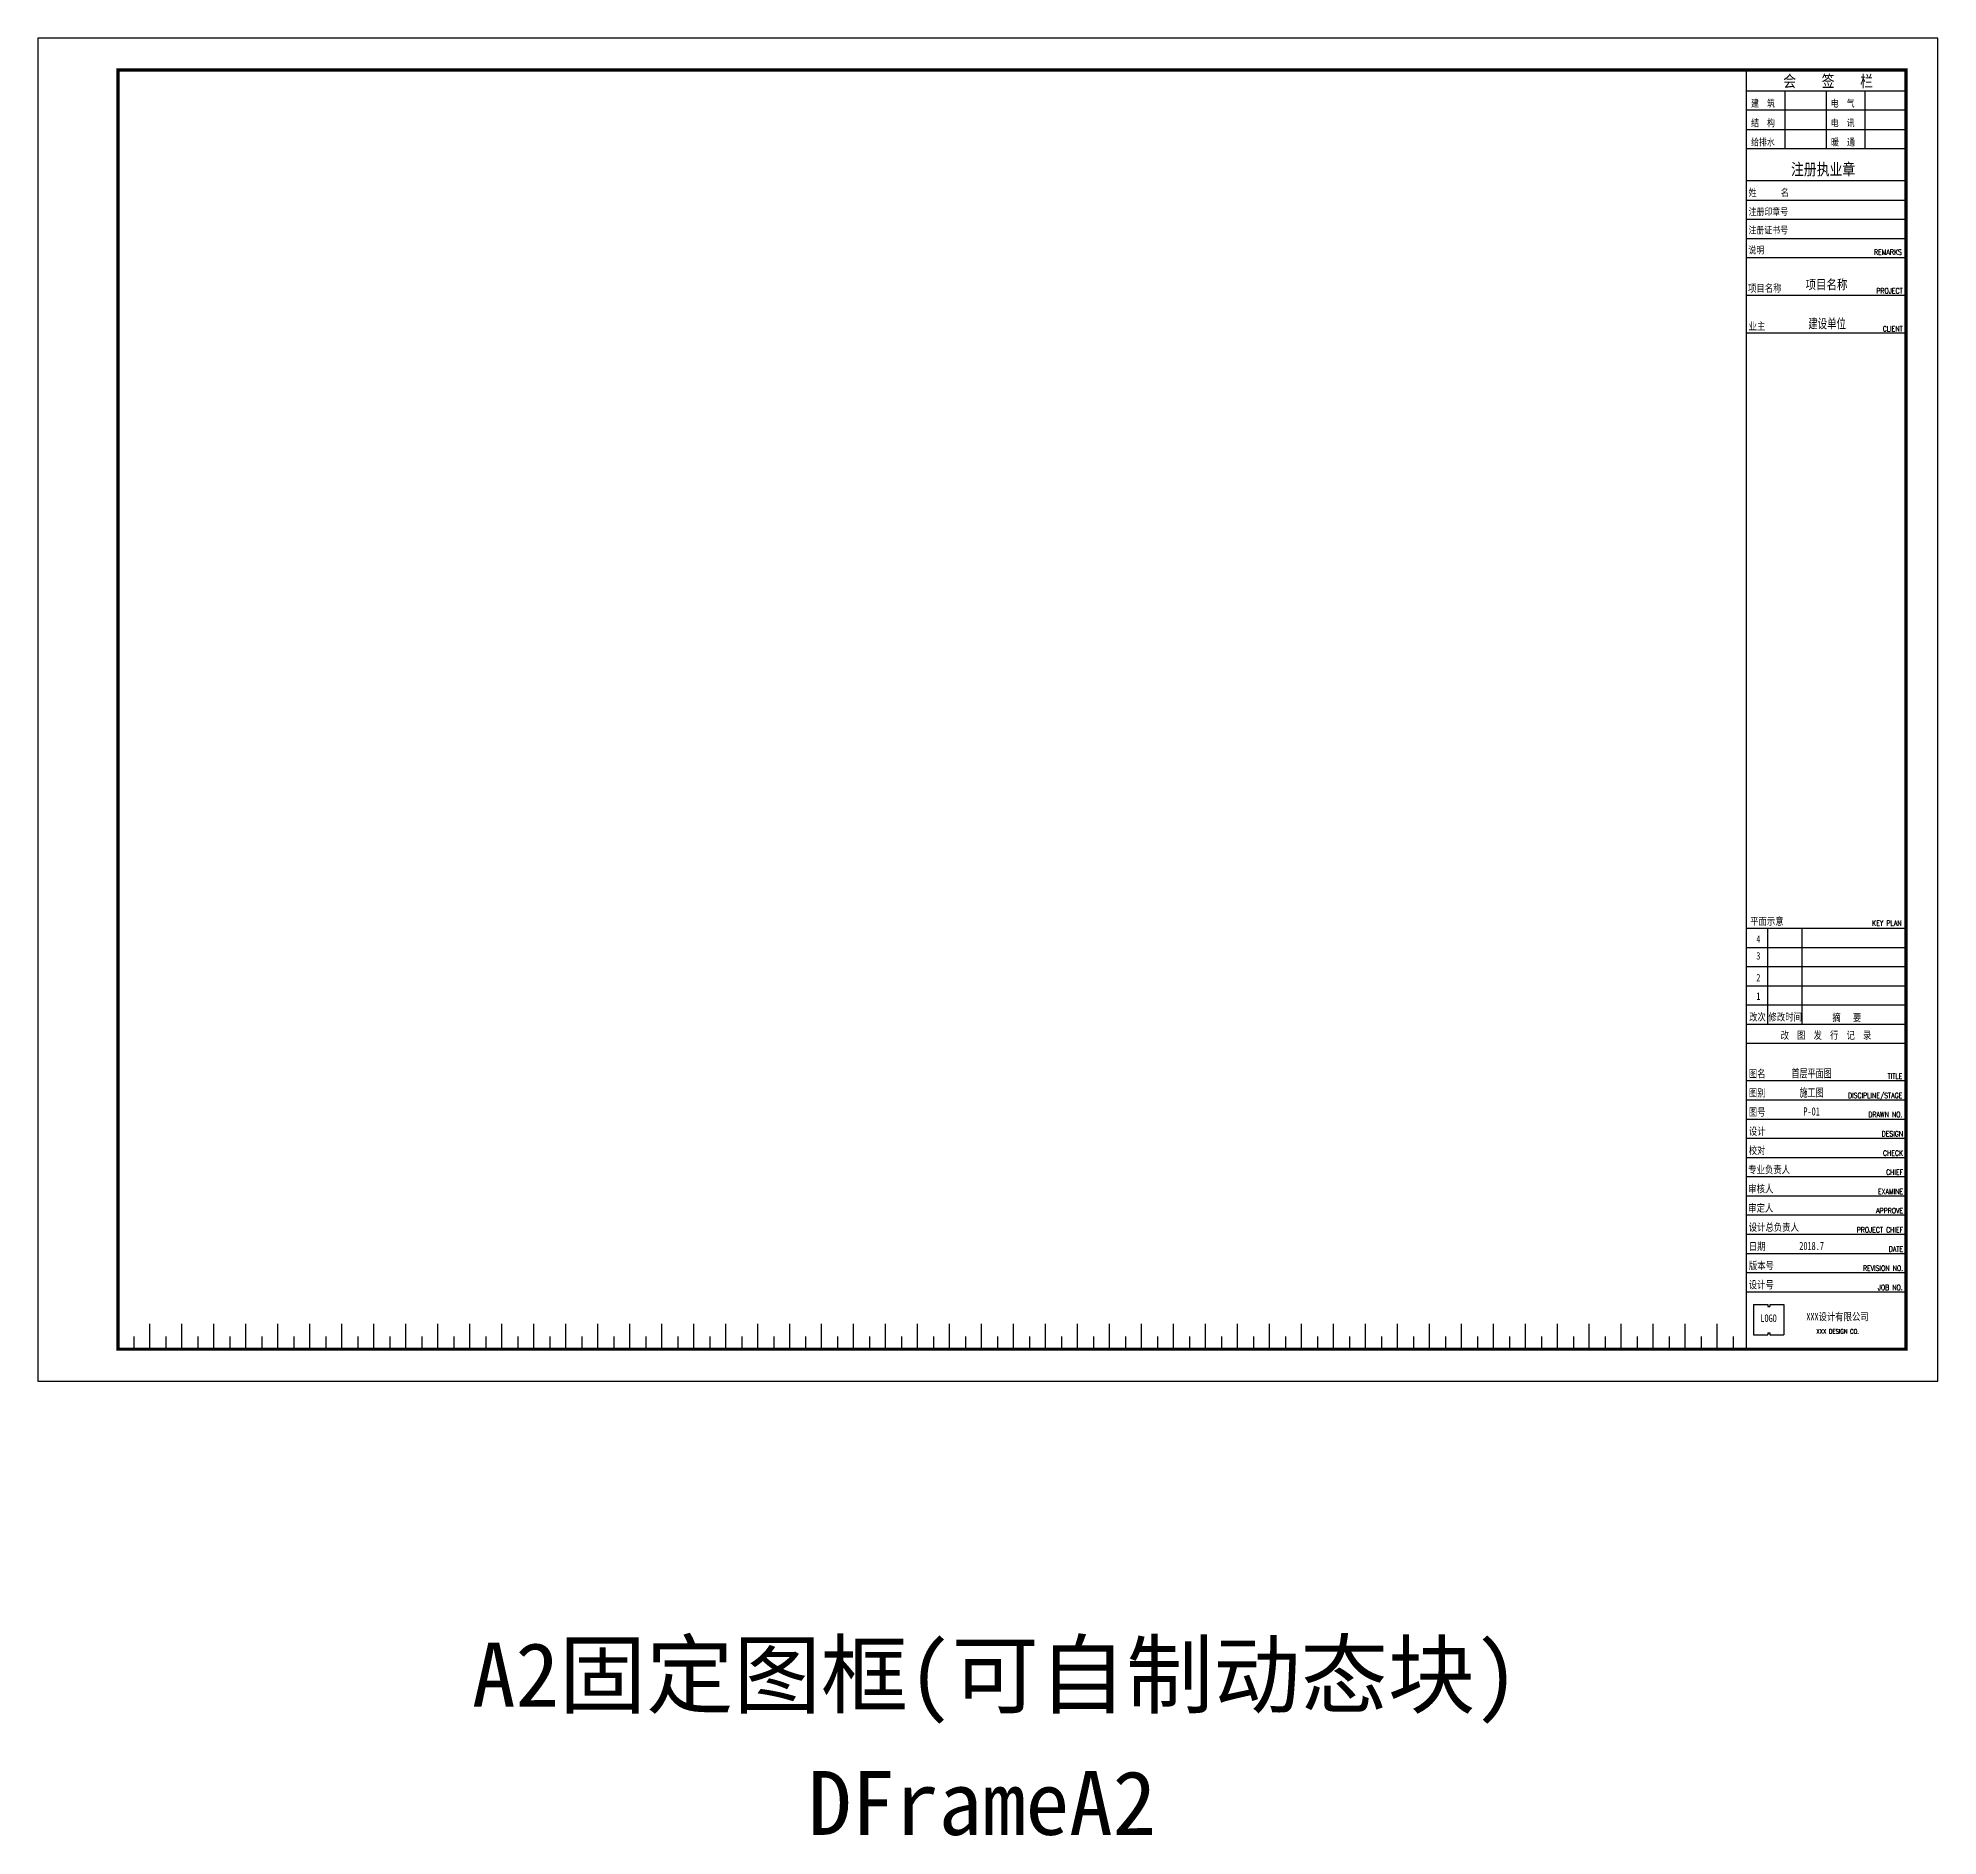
# Model space of a CAD drawing. Header units: millimetres. Extents: x -204 to 3828, y -2242 to 1531.
# Drawn here: x 751 to 1345, y -2242 to -1680 of the extents above; entities that cross this region are included whole.
import ezdxf
from ezdxf.enums import TextEntityAlignment as Align

# ---------------------------------------------------------------- set-up
doc = ezdxf.new("R2010")
doc.units = ezdxf.units.MM
doc.styles.add('ROMANS', font='romans.shx', dxfattribs={"width": 0.8})
doc.styles.get("Standard").update_dxf_attribs({"font": 'SimSun.ttf'})
doc.styles.add('黑体', font='')
doc.styles.get('黑体').set_extended_font_data('SimHei')

msp = doc.modelspace()

# ---------------------------------------------------------------- texts
at = {"color": 6}
for s, p in [('A2固定图框(可自制动态块)', (886.36, -2201.33)), ('DFrameA2', (991.42, -2241.42))]:
    msp.add_text(s, height=20, dxfattribs=at).set_placement(p)

# ---------------------------------------------------------------- blocks, each defined once
blk = doc.blocks.new('DFrameA2')
for p, q in [((584, 403.33), (534, 403.33)), ((546.14, 403.33), (546.14, 385.33)), ((559, 403.33), (559, 385.33)), ((571.14, 403.33), (571.14, 385.33)), ((584, 397.45), (534, 397.45)), ((584, 391.33), (534, 391.33)), ((584, 385.33), (534, 385.33)), ((584, 375.33), (534, 375.33)), ((534, 369.33), (584, 369.33)), ((534, 363.33), (584, 363.33)), ((534, 357.33), (584, 357.33)), ((534, 351.33), (584, 351.33)), ((534, 339.59), (584, 339.59)), ((584, 327.72), (534, 327.72)), ((534, 141.66), (584, 141.66)), ((540.8, 111.66), (540.8, 141.66)), ((551.55, 111.66), (551.55, 141.66)), ((534, 135.66), (584, 135.66)), ((534, 129.66), (584, 129.66)), ((534, 123.66), (584, 123.66)), ((534, 117.66), (584, 117.66)), ((534, 111.66), (584, 111.66)), ((534, 105.66), (584, 105.66)), ((534, 93.97), (584, 93.97)), ((534, 87.97), (584, 87.97)), ((534, 81.97), (584, 81.97)), ((534, 75.97), (584, 75.97)), ((534, 69.97), (584, 69.97)), ((534, 63.97), (584, 63.97)), ((534, 57.97), (584, 57.97)), ((534, 51.97), (584, 51.97)), ((534, 45.97), (584, 45.97)), ((534, 39.97), (584, 39.97)), ((534, 33.97), (584, 33.97)), ((534, 27.97), (584, 27.97)), ((25, 10), (25, 17.94)), ((35, 10), (35, 17.94)), ((45, 10), (45, 17.94)), ((55, 10), (55, 17.94)), ((65, 10), (65, 17.94)), ((75, 10), (75, 17.94)), ((85, 10), (85, 17.94)), ((95, 10), (95, 17.94)), ((105, 10), (105, 17.94)), ((115, 10), (115, 17.94)), ((125, 10), (125, 17.94)), ((135, 10), (135, 17.94)), ((145, 10), (145, 17.94)), ((155, 10), (155, 17.94)), ((165, 10), (165, 17.94)), ((175, 10), (175, 17.94)), ((185, 10), (185, 17.94)), ((195, 10), (195, 17.94)), ((205, 10), (205, 17.94)), ((215, 10), (215, 17.94)), ((225, 10), (225, 17.94)), ((235, 10), (235, 17.94)), ((245, 10), (245, 17.94)), ((255, 10), (255, 17.94)), ((265, 10), (265, 17.94)), ((275, 10), (275, 17.94)), ((285, 10), (285, 17.94)), ((295, 10), (295, 17.94)), ((305, 10), (305, 17.94)), ((315, 10), (315, 17.94)), ((325, 10), (325, 17.94)), ((335, 10), (335, 17.94)), ((345, 10), (345, 17.94)), ((355, 10), (355, 17.94)), ((365, 10), (365, 17.94)), ((375, 10), (375, 17.94)), ((385, 10), (385, 17.94)), ((395, 10), (395, 17.94)), ((405, 10), (405, 17.94)), ((415, 10), (415, 17.94)), ((425, 10), (425, 17.94)), ((435, 10), (435, 17.94)), ((445, 10), (445, 17.94)), ((455, 10), (455, 17.94)), ((465, 10), (465, 17.94)), ((475, 10), (475, 17.94)), ((485, 10), (485, 17.94)), ((495, 10), (495, 17.94)), ((505, 10), (505, 17.94)), ((515, 10), (515, 17.94)), ((525, 10), (525, 17.94)), ((30, 13.97), (30, 10)), ((40, 13.97), (40, 10)), ((50, 13.97), (50, 10)), ((60, 13.97), (60, 10)), ((70, 13.97), (70, 10)), ((80, 13.97), (80, 10)), ((90, 13.97), (90, 10)), ((100, 13.97), (100, 10)), ((110, 13.97), (110, 10)), ((120, 13.97), (120, 10)), ((130, 13.97), (130, 10)), ((140, 13.97), (140, 10)), ((150, 13.97), (150, 10)), ((160, 13.97), (160, 10)), ((170, 13.97), (170, 10)), ((180, 13.97), (180, 10)), ((190, 13.97), (190, 10)), ((200, 13.97), (200, 10)), ((210, 13.97), (210, 10)), ((220, 13.97), (220, 10)), ((230, 13.97), (230, 10)), ((240, 13.97), (240, 10)), ((250, 13.97), (250, 10)), ((260, 13.97), (260, 10)), ((270, 13.97), (270, 10)), ((280, 13.97), (280, 10)), ((290, 13.97), (290, 10)), ((300, 13.97), (300, 10)), ((310, 13.97), (310, 10)), ((320, 13.97), (320, 10)), ((330, 13.97), (330, 10)), ((340, 13.97), (340, 10)), ((350, 13.97), (350, 10)), ((360, 13.97), (360, 10)), ((370, 13.97), (370, 10)), ((380, 13.97), (380, 10)), ((390, 13.97), (390, 10)), ((400, 13.97), (400, 10)), ((410, 13.97), (410, 10)), ((420, 13.97), (420, 10)), ((430, 13.97), (430, 10)), ((440, 13.97), (440, 10)), ((450, 13.97), (450, 10)), ((460, 13.97), (460, 10)), ((470, 13.97), (470, 10)), ((480, 13.97), (480, 10)), ((490, 13.97), (490, 10)), ((500, 13.97), (500, 10)), ((510, 13.97), (510, 10)), ((520, 13.97), (520, 10)), ((530, 13.97), (530, 10))]:
    blk.add_line(p, q)
at = {"lineweight": -3}
for p, q in [((536.33, 24.01), (540.78, 24.01)), ((536.33, 24.01), (536.33, 14.49)), ((540.78, 24.01), (540.78, 23.38)), ((541.41, 24.01), (545.85, 24.01)), ((541.41, 24.01), (541.41, 23.38)), ((545.85, 24.01), (545.85, 14.49)), ((540.78, 23.38), (541.41, 23.38)), ((536.33, 14.49), (540.78, 14.49)), ((540.78, 15.12), (541.41, 15.12)), ((540.78, 15.12), (540.78, 14.49)), ((541.41, 15.12), (541.41, 14.49)), ((541.41, 14.49), (545.85, 14.49))]:
    blk.add_line(p, q, dxfattribs=at)
for points in [[(0, 0), (594, 0), (594, 420), (0, 420)], [(584, 10), (584, 410), (534, 410), (534, 9.97)]]:
    blk.add_lwpolyline(points, close=True)
at = {"const_width": 1}
blk.add_lwpolyline([(25, 10), (584, 10), (584, 410), (25, 410)], close=True, dxfattribs=at)
at = {"style": '黑体', "width": 0.8}
for s, height, p in [('会    签    栏', 3.6789, (545.63, 404.67)), ('建  筑', 2.207, (535.56, 398.46)), ('电  气', 2.207, (560.45, 398.46)), ('结  构', 2.207, (535.56, 392.34)), ('电  讯', 2.207, (560.46, 392.34)), ('给排水', 2.207, (535.56, 386.34)), ('暖  通', 2.207, (560.56, 386.34)), ('注册执业章', 3.679, (548.05, 377.12)), ('姓      名', 2.207, (534.82, 370.57)), ('注册印章号', 2.207, (534.78, 364.58)), ('注册证书号', 2.207, (534.76, 358.82)), ('说明', 2.207, (534.72, 352.6)), ('项目名称', 2.333, (534.63, 340.59)), ('业主', 2.333, (534.8, 328.73)), ('平面示意', 2.333, (535.29, 142.66)), ('4', 2.33, (537.21, 137.09)), ('3', 2.33, (537.21, 131.85)), ('2', 2.33, (537.21, 125.03)), ('1', 2.33, (537.21, 119.23)), ('图名', 2.333, (534.86, 94.98)), ('图别', 2.333, (534.86, 88.98)), ('图号', 2.333, (534.86, 82.98)), ('设计', 2.333, (534.86, 76.98)), ('校对', 2.333, (534.84, 70.98)), ('专业负责人', 2.333, (534.69, 64.98)), ('审核人', 2.333, (534.69, 58.98)), ('审定人', 2.333, (534.69, 52.98)), ('设计总负责人', 2.333, (534.84, 46.98)), ('日期', 2.333, (534.84, 40.98)), ('版本号', 2.333, (534.87, 34.98)), ('设计号', 2.333, (534.83, 28.98))]:
    blk.add_text(s, height=height, dxfattribs=at).set_placement(p)
at = {"style": 'ROMANS', "width": 0.7}
for s, height, p in [('REMARKS', 1.656, (582.72, 352.22)), ('PROJECT', 1.648, (582.96, 340.12)), ('CLIENT', 1.648, (582.96, 328.25)), ('KEY PLAN', 1.648, (582.61, 142.42)), ('TITLE', 1.648, (582.87, 94.54)), ('DISCIPLINE/STAGE', 1.648, (582.87, 88.54)), ('DRAWN NO.', 1.648, (582.87, 82.54)), ('DESIGN', 1.648, (583.1, 76.54)), ('CHECK', 1.648, (583.1, 70.5)), ('CHIEF', 1.648, (583.1, 64.5)), ('EXAMINE', 1.648, (583.1, 58.5)), ('APPROVE', 1.648, (583.1, 52.5)), ('PROJECT CHIEF', 1.648, (583.1, 46.5)), ('DATE', 1.648, (583.1, 40.5)), ('REVISION NO.', 1.648, (583.1, 34.5)), ('JOB NO.', 1.648, (582.99, 28.5))]:
    blk.add_text(s, height=height, dxfattribs=at).set_placement(p, align=Align.RIGHT)
for s, height, style, width, p in [('改次', 2.333, '黑体', 0.8, (537.56, 113.96)), ('修改时间', 2.333, '黑体', 0.8, (546.23, 113.96)), ('摘   要', 2.333, '黑体', 0.8, (565.49, 113.78)), ('改  图  发  行  记  录', 2.3333, '黑体', 0.8, (558.97, 108.26)), ('LOGO', 2.333, '黑体', 0.8, (541.04, 19.69)), ('XXX设计有限公司', 2.333, '黑体', 0.8, (562.6, 20.24)), ('XXX DESIGN CO.', 1.418, 'ROMANS', 0.7, (562.6, 15.57))]:
    blk.add_text(s, height=height, dxfattribs=dict(style=style, width=width)).set_placement(p, align=Align.MIDDLE)
at = {"color": 2, "style": '黑体'}
for tag, height, width, p in [('项目名称', 3, 0.8, (559.14, 342.98)), ('建设单位', 3, 0.7, (559.34, 330.77)), ('图名', 2.57, 0.7, (554.49, 96.33)), ('图别', 2.57, 0.7, (554.49, 90.33)), ('图号', 2.57, 0.7, (554.49, 84.33)), ('日期', 2.57, 0.7, (554.49, 42.28))]:
    blk.add_attdef(tag, text='', height=height, dxfattribs=dict(at, width=width)).set_placement(p, align=Align.MIDDLE)

# ---------------------------------------------------------------- block references
msp.add_blockref('DFrameA2', (750.68, -2099.56)).add_auto_attribs({'项目名称': '项目名称', '建设单位': '建设单位', '图别': '施工图', '图名': '首层平面图', '图号': 'P-01', '日期': '2018.7'})

msp.set_redraw_order([(e.dxf.handle, doc.entitydb.next_handle()) for e in msp.query("TEXT MTEXT ATTDEF DIMENSION ARC_DIMENSION")])  # texts and dimensions are drawn at this point

doc.saveas('drawing.dxf')
